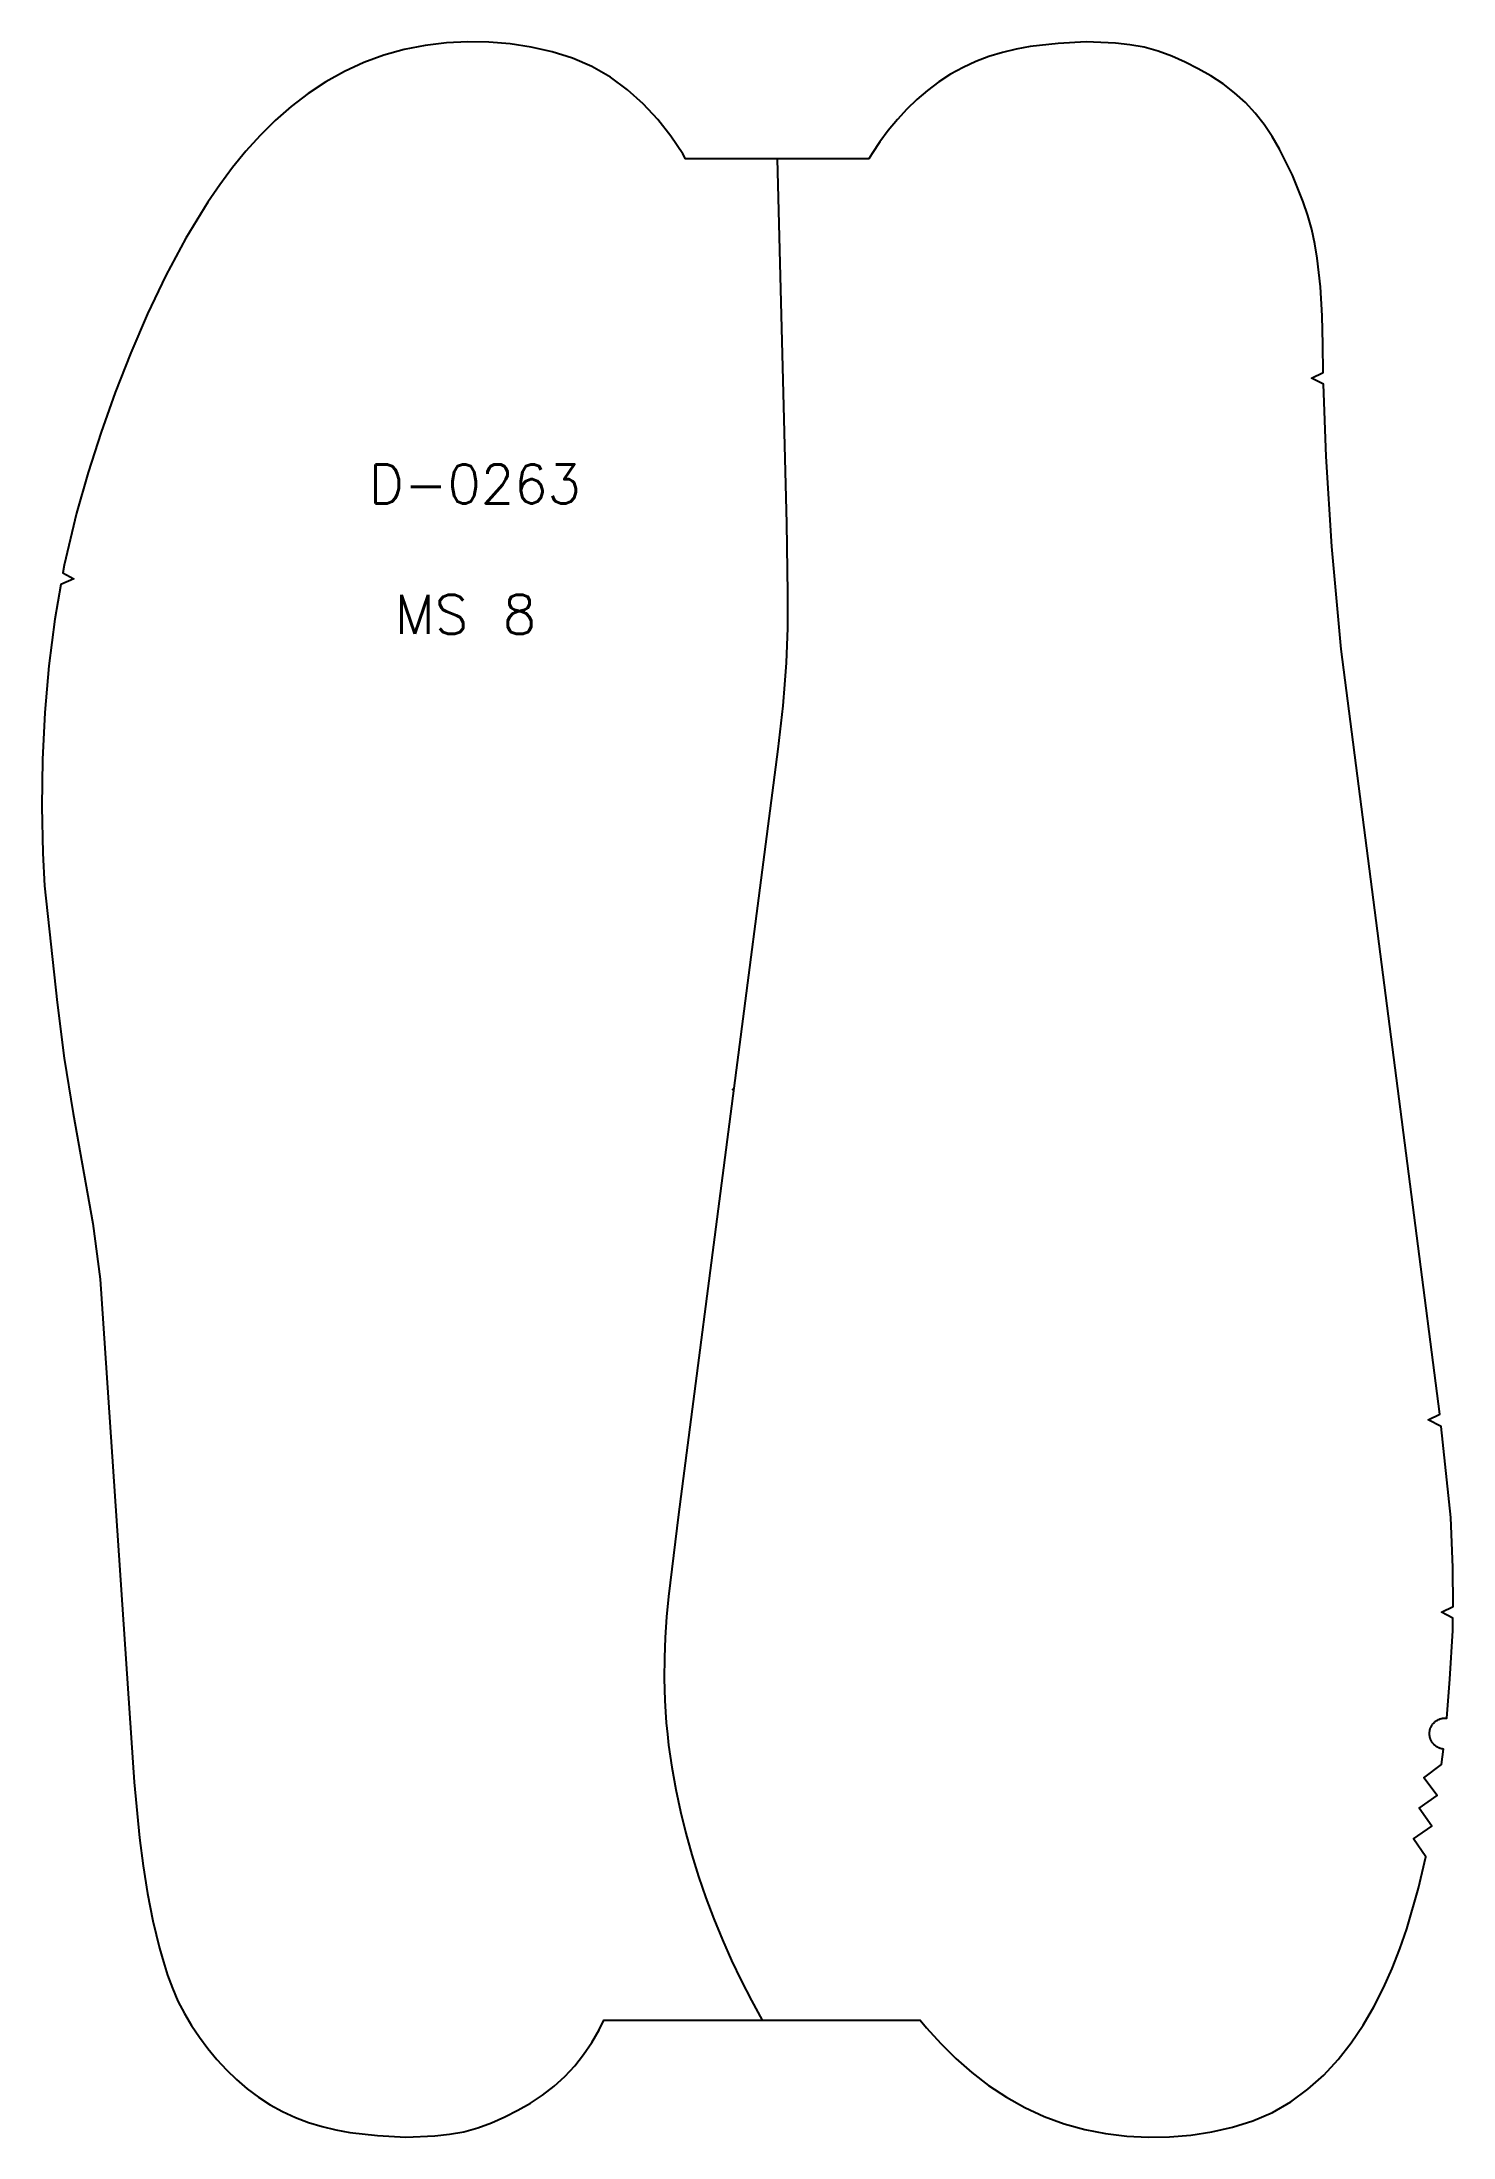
# Model space of a CAD drawing. Extents: x -3600 to 4663, y 5 to 334.
# Drawn here: x -268.1 to -86.9, y 4.9 to 273.8 of the extents above; entities that cross this region are included whole.
import ezdxf

# ---------------------------------------------------------------- set-up
doc = ezdxf.new("R2010")
doc.units = 0
doc.layers.add('DEFAULT', color=7, linetype='CONTINUOUS')
doc.styles.add('MTXPL_ARIAL', font='txt.shx', dxfattribs={"height": 0.2})

# ---------------------------------------------------------------- blocks, each defined once
blk = doc.blocks.new('*X11')
at = {"layer": 'DEFAULT', "color": 7, "style": 'MTXPL_ARIAL'}
for s, p in [('D-0263', (-226.11, 214.59)), ('MS 8', (-222.8, 197.84))]:
    blk.add_text(s, height=5, dxfattribs=at).set_placement(p)

msp = doc.modelspace()

# ---------------------------------------------------------------- linework, layer by layer
at = {"layer": 'DEFAULT', "color": 7}
msp.add_lwpolyline([(-205.27, 273.14), (-207.98, 273.55), (-210.7, 273.77), (-213.43, 273.82), (-216.17, 273.69), (-218.89, 273.36), (-221.57, 272.84), (-224.21, 272.11), (-226.77, 271.17), (-229.25, 270.02), (-231.63, 268.69), (-233.91, 267.19), (-236.08, 265.53), (-238.13, 263.73), (-240.06, 261.81), (-241.89, 259.79), (-243.61, 257.68), (-245.23, 255.49), (-246.77, 253.25), (-249.61, 248.61), (-252.19, 243.82), (-254.54, 238.9), (-256.68, 233.91), (-258.67, 228.84), (-260.5, 223.73), (-262.17, 218.55), (-263.64, 213.32), (-265.21, 206.68), (-265.4, 205.66), (-264.01, 204.92), (-265.67, 204.16), (-266.42, 199.72), (-267.18, 193.75), (-267.7, 187.75), (-268, 181.73), (-268.09, 175.71), (-267.97, 169.69), (-267.75, 165.51), (-266.13, 150.54), (-265.21, 143.41), (-264.07, 136.31), (-261.53, 122.16), (-260.59, 115.03), (-256.26, 50.49), (-255.56, 43.32), (-255.1, 39.75), (-254.53, 36.2), (-253.84, 32.66), (-252.99, 29.16), (-252.5, 27.43), (-251.96, 25.71), (-251.33, 24.02), (-250.62, 22.38), (-249.79, 20.78), (-248.87, 19.23), (-247.86, 17.74), (-246.78, 16.29), (-245.62, 14.9), (-244.4, 13.57), (-243.11, 12.31), (-241.74, 11.13), (-240.3, 10.05), (-238.78, 9.07), (-237.19, 8.19), (-235.55, 7.43), (-233.86, 6.79), (-232.13, 6.27), (-230.37, 5.85), (-228.58, 5.53), (-224.99, 5.13), (-221.37, 4.92), (-217.64, 5.09), (-215.77, 5.28), (-213.93, 5.62), (-212.13, 6.12), (-210.38, 6.76), (-208.67, 7.52), (-207, 8.36), (-205.38, 9.29), (-203.81, 10.31), (-202.33, 11.44), (-200.95, 12.69), (-199.69, 14.06), (-198.55, 15.53), (-197.51, 17.07), (-196.57, 18.68), (-195.95, 19.92), (-155.34, 19.92), (-154.55, 18.95), (-152.72, 16.93), (-150.79, 15.01), (-148.74, 13.21), (-146.57, 11.55), (-144.29, 10.05), (-141.91, 8.72), (-139.43, 7.57), (-136.87, 6.63), (-134.23, 5.9), (-131.55, 5.38), (-128.83, 5.05), (-126.09, 4.92), (-123.36, 4.97), (-120.63, 5.19), (-117.93, 5.59), (-115.26, 6.19), (-112.65, 7.02), (-110.14, 8.1), (-107.77, 9.45), (-105.57, 11.06), (-103.55, 12.88), (-101.7, 14.89), (-100.02, 17.04), (-98.49, 19.29), (-97.12, 21.63), (-95.88, 24.06), (-94.77, 26.54), (-93.77, 29.07), (-92.89, 31.64), (-91.38, 36.87), (-90.45, 40.91), (-92.01, 43.22), (-89.68, 44.83), (-91.3, 47.15), (-89.01, 48.77), (-90.7, 51.04), (-88.43, 52.73), (-88.19, 54.72), (-88.26, 54.73), (-88.33, 54.74), (-88.4, 54.75), (-88.47, 54.77), (-88.54, 54.79), (-88.6, 54.81), (-88.67, 54.83), (-88.73, 54.86), (-88.8, 54.88), (-88.86, 54.91), (-88.92, 54.95), (-88.98, 54.98), (-89.04, 55.02), (-89.1, 55.05), (-89.16, 55.1), (-89.21, 55.14), (-89.26, 55.18), (-89.32, 55.23), (-89.37, 55.28), (-89.42, 55.33), (-89.46, 55.38), (-89.51, 55.43), (-89.55, 55.48), (-89.59, 55.54), (-89.63, 55.6), (-89.67, 55.66), (-89.71, 55.72), (-89.74, 55.78), (-89.77, 55.84), (-89.8, 55.9), (-89.83, 55.97), (-89.85, 56.03), (-89.87, 56.1), (-89.89, 56.17), (-89.91, 56.23), (-89.93, 56.3), (-89.94, 56.37), (-89.95, 56.44), (-89.96, 56.51), (-89.96, 56.58), (-89.97, 56.65), (-89.97, 56.72), (-89.97, 56.79), (-89.96, 56.85), (-89.96, 56.92), (-89.95, 56.99), (-89.93, 57.06), (-89.92, 57.13), (-89.91, 57.2), (-89.89, 57.27), (-89.87, 57.33), (-89.84, 57.4), (-89.82, 57.46), (-89.79, 57.53), (-89.76, 57.59), (-89.73, 57.65), (-89.69, 57.71), (-89.66, 57.77), (-89.62, 57.83), (-89.58, 57.89), (-89.54, 57.94), (-89.49, 58), (-89.45, 58.05), (-89.4, 58.1), (-89.35, 58.15), (-89.3, 58.2), (-89.25, 58.24), (-89.19, 58.28), (-89.14, 58.33), (-89.08, 58.37), (-89.02, 58.4), (-88.96, 58.44), (-88.9, 58.47), (-88.84, 58.5), (-88.77, 58.53), (-88.71, 58.56), (-88.64, 58.59), (-88.58, 58.61), (-88.51, 58.63), (-88.44, 58.65), (-88.38, 58.66), (-88.31, 58.67), (-88.24, 58.68), (-88.17, 58.69), (-88.1, 58.7), (-88.03, 58.7), (-87.96, 58.7), (-87.89, 58.7), (-87.82, 58.7), (-87.75, 58.69), (-87.35, 63.71), (-86.97, 69.95), (-86.96, 71.51), (-88.45, 72.28), (-86.94, 73.01), (-86.96, 78.01), (-87.22, 84.46), (-88.47, 96.12), (-90.14, 96.96), (-88.63, 97.69), (-101.3, 195.87), (-102.53, 209.04), (-103.22, 220.61), (-103.57, 229.87), (-105.13, 230.67), (-103.62, 231.4), (-103.65, 234.97), (-103.74, 238.68), (-103.97, 242.39), (-104.39, 246.08), (-104.7, 247.91), (-105.09, 249.73), (-105.58, 251.52), (-106.17, 253.28), (-107.57, 256.73), (-109.23, 260.06), (-110.17, 261.67), (-111.21, 263.21), (-112.35, 264.68), (-113.61, 266.05), (-114.99, 267.3), (-116.47, 268.43), (-118.04, 269.45), (-119.66, 270.38), (-121.33, 271.22), (-123.04, 271.98), (-124.79, 272.62), (-126.59, 273.12), (-128.43, 273.45), (-130.3, 273.65), (-134.03, 273.82), (-137.65, 273.61), (-141.24, 273.21), (-143.03, 272.89), (-144.79, 272.47), (-146.52, 271.95), (-148.21, 271.3), (-149.85, 270.54), (-151.44, 269.67), (-152.96, 268.69), (-154.4, 267.6), (-155.77, 266.43), (-157.06, 265.17), (-158.28, 263.84), (-159.44, 262.45), (-160.52, 261), (-161.53, 259.51), (-161.94, 258.82), (-185.46, 258.82), (-185.83, 259.45), (-187.36, 261.7), (-189.04, 263.85), (-190.89, 265.85), (-192.91, 267.68), (-195.11, 269.29), (-197.48, 270.64), (-199.99, 271.72), (-202.6, 272.54)], close=True, dxfattribs=at)
at = {"layer": 'DEFAULT'}
msp.add_lwpolyline([(-173.7, 258.82), (-172.5, 212.01), (-172.37, 203.06), (-172.4, 198.6), (-172.56, 194.13), (-172.75, 191.36), (-172.99, 188.59), (-173.61, 183.05), (-186.37, 84.82), (-187.67, 74.32), (-187.91, 71.69), (-188.09, 69.06), (-188.19, 66.43), (-188.22, 63.79), (-188.19, 62.36), (-188.13, 60.94), (-188.05, 59.51), (-187.94, 58.08), (-187.8, 56.65), (-187.64, 55.23), (-187.45, 53.81), (-187.24, 52.38), (-186.73, 49.55), (-186.13, 46.73), (-185.44, 43.92), (-184.66, 41.13), (-183.79, 38.37), (-182.85, 35.63), (-181.82, 32.92), (-180.72, 30.24), (-179.55, 27.6), (-178.31, 25), (-177.01, 22.44), (-175.64, 19.92)], dxfattribs=at)
msp.add_point((-179.42, 139.37), dxfattribs=at)

# ---------------------------------------------------------------- block references
at = {"layer": 'DEFAULT', "color": 7}
msp.add_blockref('*X11', (0, 0), dxfattribs=at)

doc.saveas('drawing.dxf')
